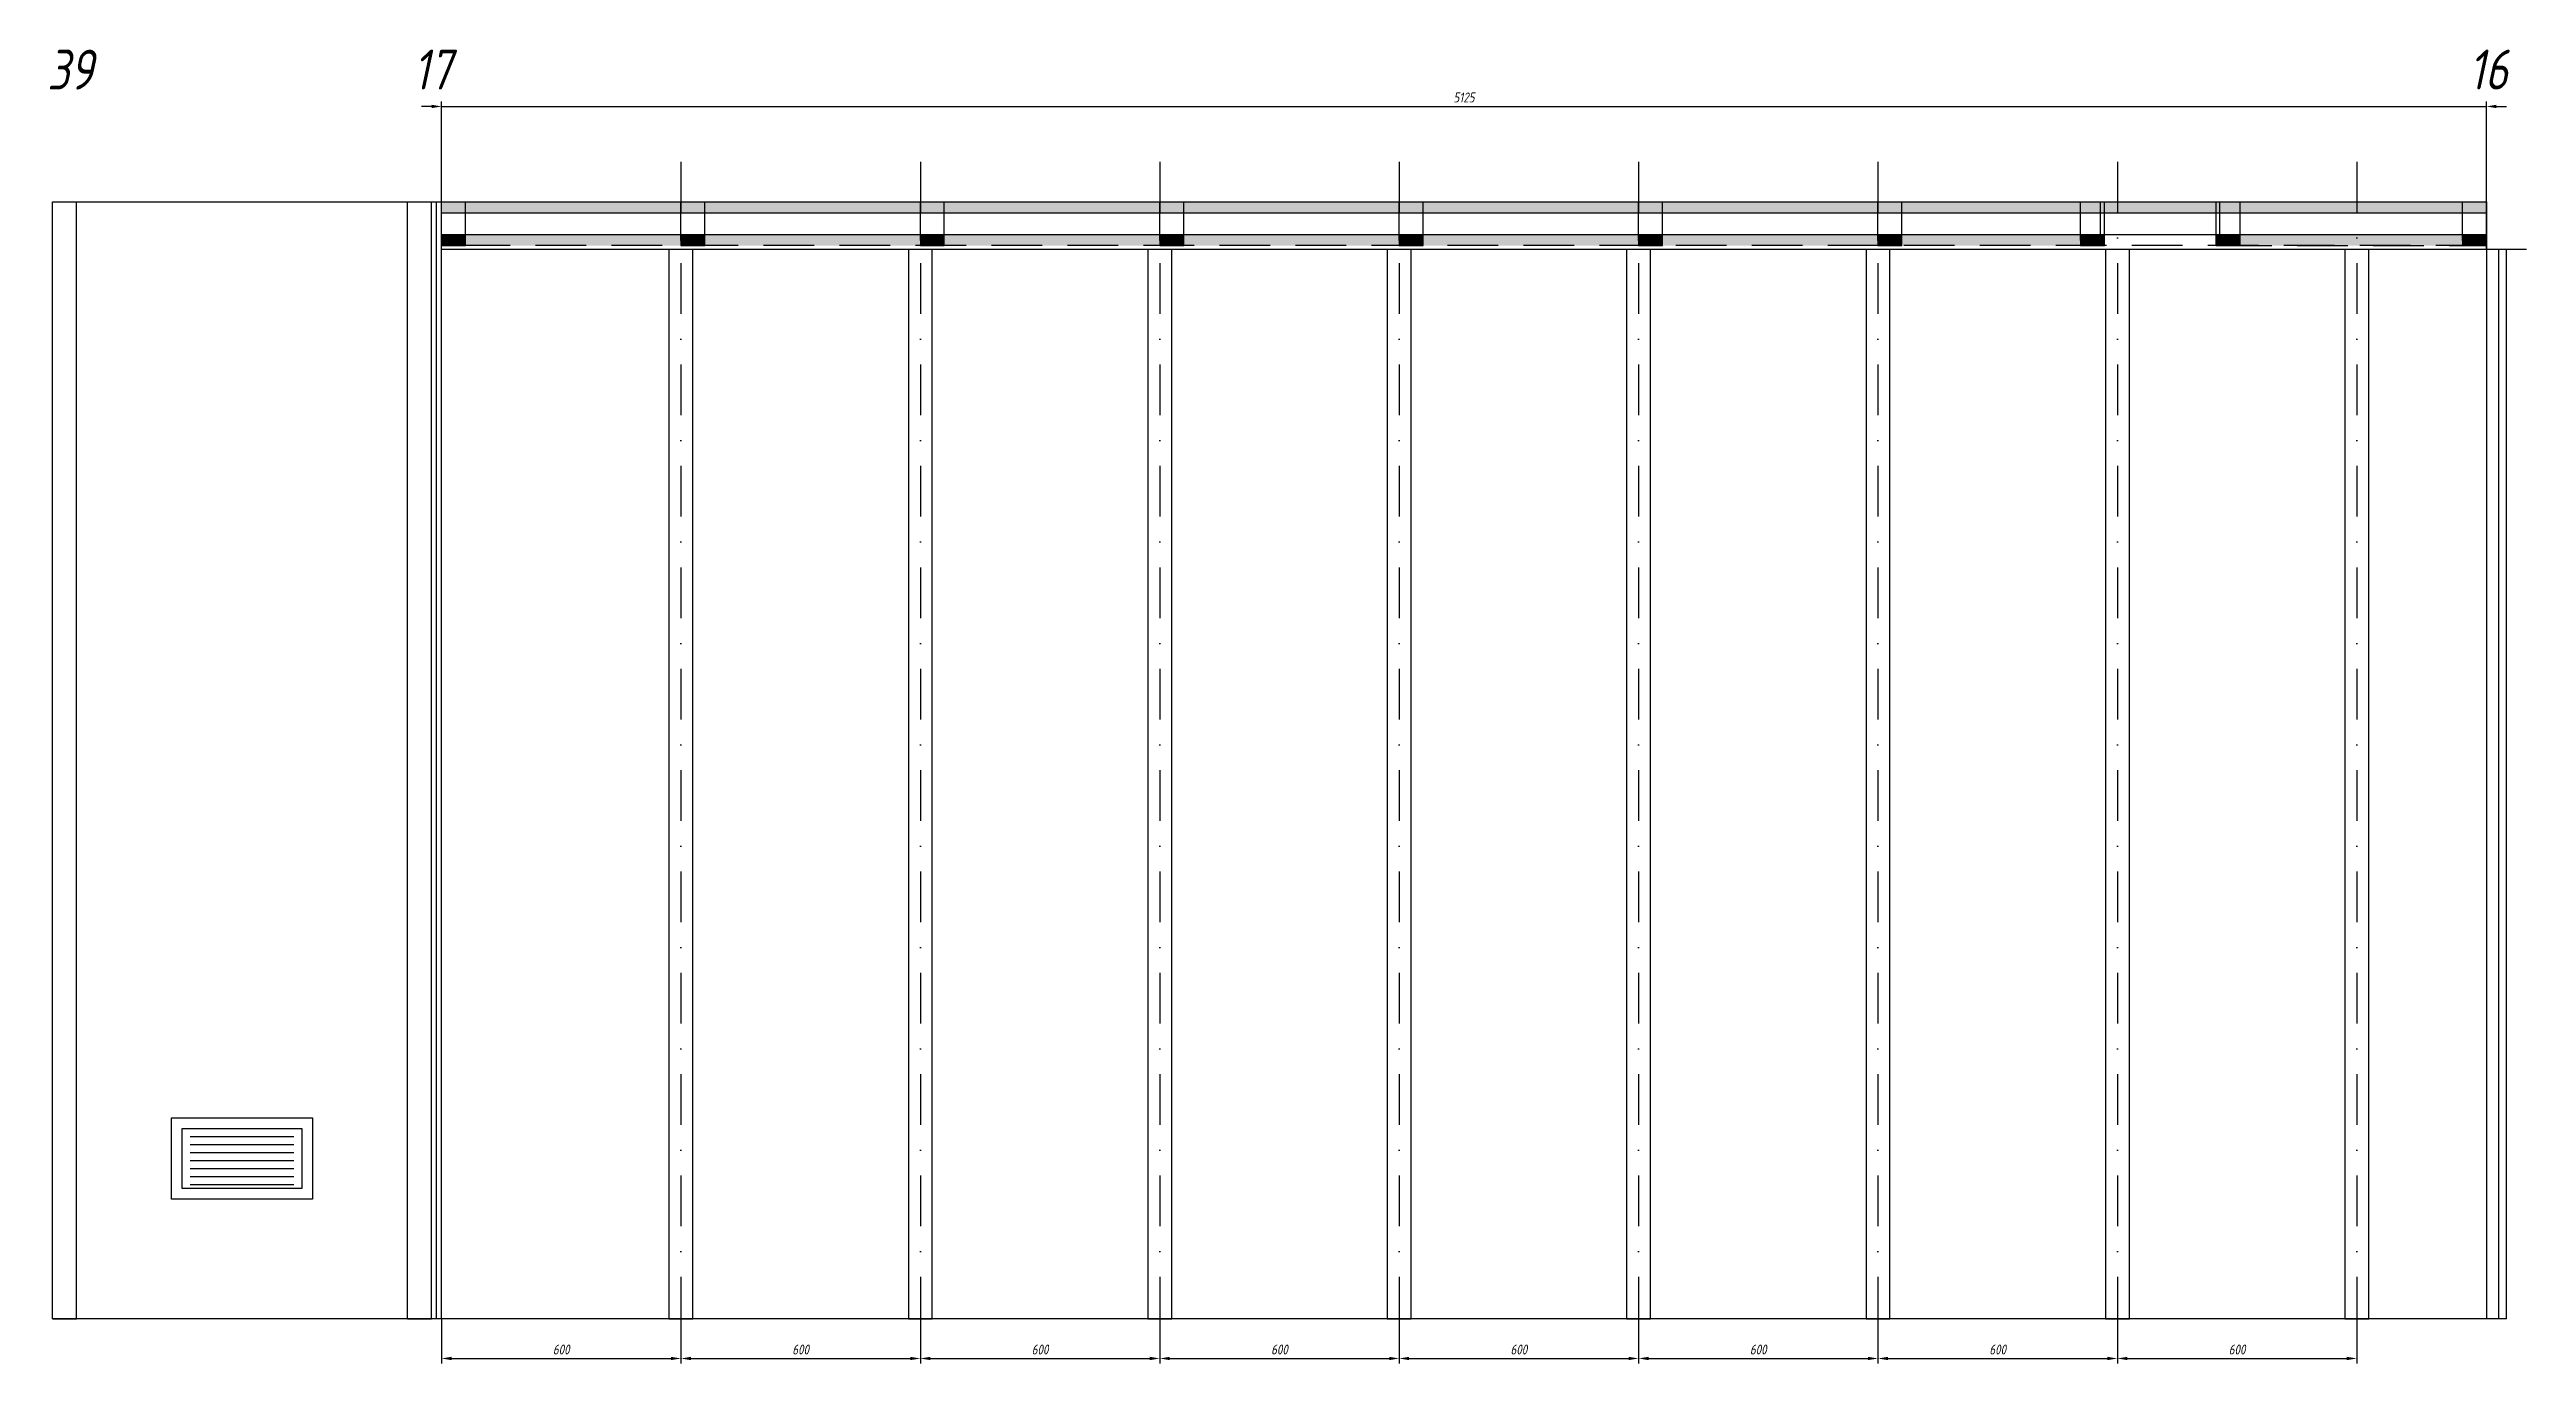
# Model space of a CAD drawing. Header units: millimetres. Extents: x -58926 to 121034, y -30758 to 3695.
# Drawn here: x 77163 to 83371, y -17 to 3277 of the extents above; entities that cross this region are included whole.
import ezdxf
from ezdxf.enums import TextEntityAlignment as Align

# ---------------------------------------------------------------- set-up
doc = ezdxf.new("R2010")
doc.units = ezdxf.units.MM
doc.header["$PDMODE"] = 35
doc.header["$PDSIZE"] = 50
doc.linetypes.add('DASHDOT', pattern=[25.4, 12.7, -6.35, 0, -6.35])
doc.linetypes.add('DASHED', pattern=[19.05, 12.7, -6.35])
for name, color, linetype in [('01 Черновое', 7, 'Continuous'), ('02 ОВиК', 7, 'Continuous'), ('03 Потолок', 7, 'Continuous'), ('10 Перегородки', 7, 'Continuous'), ('101 Крепление', 7, 'Continuous'), ('101 Крепление размеры', 7, 'Continuous')]:
    doc.layers.add(name, color=color, linetype=linetype)
doc.styles.get("Standard").update_dxf_attribs({"font": 'arial.ttf'})
doc.styles.add('ГОСТ-ISOCPEUR', font='isocpeui.ttf', dxfattribs={"width": 0.8})
doc.dimstyles.new('ISO-25', dxfattribs={"dimtxt": 2.5, "dimasz": 2.5, "dimexe": 1.25, "dimexo": 0.625, "dimtad": 1, "dimtxsty": 'Standard', "dimcen": 2.5, "dimadec": 0, "dimazin": 0, "dimtfac": 1, "dimtmove": 0, "dimatfit": 3, "dimfxl": 1, "dimarcsym": 0})

msp = doc.modelspace()

# ---------------------------------------------------------------- texts
at = {"layer": '01 Черновое', "style": 'ГОСТ-ISOCPEUR', "width": 0.8}
for s, p in [('39', (77215.311, 3226.61)), ('17', (78123.471, 3226.61)), ('16', (83275.628, 3226.61))]:
    msp.add_text(s, height=100, dxfattribs=at).set_placement(p, align=Align.MIDDLE)

# ---------------------------------------------------------------- blocks, each defined once
blk = doc.blocks.new('*D251')
at = {"layer": '101 Крепление размеры', "color": 0, "lineweight": -2}
for p, q in [((78145.9, 95.2), (78145.9, -16.8)), ((78745.9, 95.2), (78745.9, -16.8)), ((78170.9, -4.3), (78720.9, -4.3))]:
    blk.add_line(p, q, dxfattribs=at)
at = {"layer": '101 Крепление размеры', "color": 0}
for points in [[(78170.9, -0.1), (78170.9, -8.4), (78145.9, -4.3)], [(78720.9, -8.4), (78720.9, -0.1), (78745.9, -4.3)]]:
    blk.add_solid(points, dxfattribs=at)
at = {"layer": 'Defpoints', "color": 0}
for p in [(78145.9, 95.2), (78745.9, 95.2), (78745.9, -4.3)]:
    blk.add_point(p, dxfattribs=at)
at = {"layer": '101 Крепление размеры', "color": 0, "insert": (78445.9, 18.2), "char_height": 25, "attachment_point": 5, "style": 'ГОСТ-ISOCPEUR'}
blk.add_mtext('600', dxfattribs=at)
blk = doc.blocks.new('*D252')
at = {"layer": '101 Крепление размеры', "color": 0, "lineweight": -2}
for p, q in [((78745.9, 95.2), (78745.9, -16.8)), ((79345.9, 95.2), (79345.9, -16.8)), ((78770.9, -4.3), (79320.9, -4.3))]:
    blk.add_line(p, q, dxfattribs=at)
at = {"layer": '101 Крепление размеры', "color": 0}
for points in [[(78770.9, -0.1), (78770.9, -8.4), (78745.9, -4.3)], [(79320.9, -8.4), (79320.9, -0.1), (79345.9, -4.3)]]:
    blk.add_solid(points, dxfattribs=at)
at = {"layer": 'Defpoints', "color": 0}
for p in [(78745.9, 95.2), (79345.9, 95.2), (79345.9, -4.3)]:
    blk.add_point(p, dxfattribs=at)
at = {"layer": '101 Крепление размеры', "color": 0, "insert": (79045.9, 18.2), "char_height": 25, "attachment_point": 5, "style": 'ГОСТ-ISOCPEUR'}
blk.add_mtext('600', dxfattribs=at)
blk = doc.blocks.new('*D253')
at = {"layer": '101 Крепление размеры', "color": 0, "lineweight": -2}
for p, q in [((79345.9, 95.2), (79345.9, -16.8)), ((79945.9, 95.2), (79945.9, -16.8)), ((79370.9, -4.3), (79920.9, -4.3))]:
    blk.add_line(p, q, dxfattribs=at)
at = {"layer": '101 Крепление размеры', "color": 0}
for points in [[(79370.9, -0.1), (79370.9, -8.4), (79345.9, -4.3)], [(79920.9, -8.4), (79920.9, -0.1), (79945.9, -4.3)]]:
    blk.add_solid(points, dxfattribs=at)
at = {"layer": 'Defpoints', "color": 0}
for p in [(79345.9, 95.2), (79945.9, 95.2), (79945.9, -4.3)]:
    blk.add_point(p, dxfattribs=at)
at = {"layer": '101 Крепление размеры', "color": 0, "insert": (79645.9, 18.2), "char_height": 25, "attachment_point": 5, "style": 'ГОСТ-ISOCPEUR'}
blk.add_mtext('600', dxfattribs=at)
blk = doc.blocks.new('*D254')
at = {"layer": '101 Крепление размеры', "color": 0, "lineweight": -2}
for p, q in [((79945.9, 95.2), (79945.9, -16.8)), ((80545.9, 95.2), (80545.9, -16.8)), ((79970.9, -4.3), (80520.9, -4.3))]:
    blk.add_line(p, q, dxfattribs=at)
at = {"layer": '101 Крепление размеры', "color": 0}
for points in [[(79970.9, -0.1), (79970.9, -8.4), (79945.9, -4.3)], [(80520.9, -8.4), (80520.9, -0.1), (80545.9, -4.3)]]:
    blk.add_solid(points, dxfattribs=at)
at = {"layer": 'Defpoints', "color": 0}
for p in [(79945.9, 95.2), (80545.9, 95.2), (80545.9, -4.3)]:
    blk.add_point(p, dxfattribs=at)
at = {"layer": '101 Крепление размеры', "color": 0, "insert": (80245.9, 18.2), "char_height": 25, "attachment_point": 5, "style": 'ГОСТ-ISOCPEUR'}
blk.add_mtext('600', dxfattribs=at)
blk = doc.blocks.new('*D255')
at = {"layer": '101 Крепление размеры', "color": 0, "lineweight": -2}
for p, q in [((80545.9, 95.2), (80545.9, -16.8)), ((81145.9, 95.2), (81145.9, -16.8)), ((80570.9, -4.3), (81120.9, -4.3))]:
    blk.add_line(p, q, dxfattribs=at)
at = {"layer": '101 Крепление размеры', "color": 0}
for points in [[(80570.9, -0.1), (80570.9, -8.4), (80545.9, -4.3)], [(81120.9, -8.4), (81120.9, -0.1), (81145.9, -4.3)]]:
    blk.add_solid(points, dxfattribs=at)
at = {"layer": 'Defpoints', "color": 0}
for p in [(80545.9, 95.2), (81145.9, 95.2), (81145.9, -4.3)]:
    blk.add_point(p, dxfattribs=at)
at = {"layer": '101 Крепление размеры', "color": 0, "insert": (80845.9, 18.2), "char_height": 25, "attachment_point": 5, "style": 'ГОСТ-ISOCPEUR'}
blk.add_mtext('600', dxfattribs=at)
blk = doc.blocks.new('*D256')
at = {"layer": '101 Крепление размеры', "color": 0, "lineweight": -2}
for p, q in [((81145.9, 95.2), (81145.9, -16.8)), ((81745.9, 95.2), (81745.9, -16.8)), ((81170.9, -4.3), (81720.9, -4.3))]:
    blk.add_line(p, q, dxfattribs=at)
at = {"layer": '101 Крепление размеры', "color": 0}
for points in [[(81170.9, -0.1), (81170.9, -8.4), (81145.9, -4.3)], [(81720.9, -8.4), (81720.9, -0.1), (81745.9, -4.3)]]:
    blk.add_solid(points, dxfattribs=at)
at = {"layer": 'Defpoints', "color": 0}
for p in [(81145.9, 95.2), (81745.9, 95.2), (81745.9, -4.3)]:
    blk.add_point(p, dxfattribs=at)
at = {"layer": '101 Крепление размеры', "color": 0, "insert": (81445.9, 18.2), "char_height": 25, "attachment_point": 5, "style": 'ГОСТ-ISOCPEUR'}
blk.add_mtext('600', dxfattribs=at)
blk = doc.blocks.new('*D257')
at = {"layer": '101 Крепление размеры', "color": 0, "lineweight": -2}
for p, q in [((81745.9, 95.2), (81745.9, -16.8)), ((82345.9, 95.2), (82345.9, -16.8)), ((81770.9, -4.3), (82320.9, -4.3))]:
    blk.add_line(p, q, dxfattribs=at)
at = {"layer": '101 Крепление размеры', "color": 0}
for points in [[(81770.9, -0.1), (81770.9, -8.4), (81745.9, -4.3)], [(82320.9, -8.4), (82320.9, -0.1), (82345.9, -4.3)]]:
    blk.add_solid(points, dxfattribs=at)
at = {"layer": 'Defpoints', "color": 0}
for p in [(81745.9, 95.2), (82345.9, 95.2), (82345.9, -4.3)]:
    blk.add_point(p, dxfattribs=at)
at = {"layer": '101 Крепление размеры', "color": 0, "insert": (82045.9, 18.2), "char_height": 25, "attachment_point": 5, "style": 'ГОСТ-ISOCPEUR'}
blk.add_mtext('600', dxfattribs=at)
blk = doc.blocks.new('*D258')
at = {"layer": '101 Крепление размеры', "color": 0, "lineweight": -2}
for p, q in [((82345.9, 95.2), (82345.9, -16.8)), ((82945.9, 95.2), (82945.9, -16.8)), ((82370.9, -4.3), (82920.9, -4.3))]:
    blk.add_line(p, q, dxfattribs=at)
at = {"layer": '101 Крепление размеры', "color": 0}
for points in [[(82370.9, -0.1), (82370.9, -8.4), (82345.9, -4.3)], [(82920.9, -8.4), (82920.9, -0.1), (82945.9, -4.3)]]:
    blk.add_solid(points, dxfattribs=at)
at = {"layer": 'Defpoints', "color": 0}
for p in [(82345.9, 95.2), (82945.9, 95.2), (82945.9, -4.3)]:
    blk.add_point(p, dxfattribs=at)
at = {"layer": '101 Крепление размеры', "color": 0, "insert": (82645.9, 18.2), "char_height": 25, "attachment_point": 5, "style": 'ГОСТ-ISOCPEUR'}
blk.add_mtext('600', dxfattribs=at)
blk = doc.blocks.new('*D414')
at = {"layer": '01 Черновое', "color": 0, "lineweight": -2}
for p, q in [((78120.9, 3134.1), (78095.9, 3134.1)), ((78145.9, 2895.2), (78145.9, 3146.6)), ((78145.9, 3134.1), (83270.9, 3134.1)), ((83270.9, 2895.2), (83270.9, 3146.6)), ((83295.9, 3134.1), (83320.9, 3134.1))]:
    blk.add_line(p, q, dxfattribs=at)
at = {"layer": '01 Черновое', "color": 0}
for points in [[(78120.9, 3129.9), (78120.9, 3138.3), (78145.9, 3134.1)], [(83295.9, 3138.3), (83295.9, 3129.9), (83270.9, 3134.1)]]:
    blk.add_solid(points, dxfattribs=at)
at = {"layer": 'Defpoints', "color": 0}
for p in [(83270.9, 3134.1), (78145.9, 2895.2), (83270.9, 2895.2)]:
    blk.add_point(p, dxfattribs=at)
at = {"layer": '01 Черновое', "color": 0, "insert": (80708.4, 3156.6), "char_height": 25, "attachment_point": 5, "style": 'ГОСТ-ISOCPEUR'}
blk.add_mtext('5125', dxfattribs=at)

# ---------------------------------------------------------------- dimensions: what is measured, and where the dimension line sits
at = {"layer": '01 Черновое'}
dim = msp.add_linear_dim(base=(83270.867, 3134.111), p1=(78145.867, 2895.176), p2=(83270.867, 2895.176), dimstyle='ISO-25', override={"dimtxt": 25, "dimasz": 25, "dimexe": 12.5, "dimexo": 0, "dimgap": 10, "dimtxsty": 'ГОСТ-ISOCPEUR'}, dxfattribs=at)
dim.commit()
dim.dimension.update_dxf_attribs({"geometry": '*D414', "text_midpoint": (80708.367, 3156.611)})
at = {"layer": '101 Крепление размеры'}
for base, p1, p2, picture, middle in [((78745.867, -4.283), (78145.867, 95.176), (78745.867, 95.176), '*D251', (78445.867, 18.217)), ((79345.867, -4.283), (78745.867, 95.176), (79345.867, 95.176), '*D252', (79045.867, 18.217)), ((79945.867, -4.283), (79345.867, 95.176), (79945.867, 95.176), '*D253', (79645.867, 18.217)), ((80545.867, -4.283), (79945.867, 95.176), (80545.867, 95.176), '*D254', (80245.867, 18.217)), ((81145.867, -4.283), (80545.867, 95.176), (81145.867, 95.176), '*D255', (80845.867, 18.217)), ((81745.867, -4.283), (81145.867, 95.176), (81745.867, 95.176), '*D256', (81445.867, 18.217)), ((82345.867, -4.283), (81745.867, 95.176), (82345.867, 95.176), '*D257', (82045.867, 18.217)), ((82945.867, -4.283), (82345.867, 95.176), (82945.867, 95.176), '*D258', (82645.867, 18.217))]:
    dim = msp.add_linear_dim(base=base, p1=p1, p2=p2, dimstyle='ISO-25', override={"dimtxt": 25, "dimasz": 25, "dimexe": 12.5, "dimexo": 0, "dimgap": 10, "dimlfac": 1, "dimtxsty": 'ГОСТ-ISOCPEUR'}, dxfattribs=at)
    dim.commit()
    dim.dimension.update_dxf_attribs({"geometry": picture, "text_midpoint": middle})

# ---------------------------------------------------------------- hatches: boundary and pattern name
at = {"layer": '03 Потолок', "lineweight": -2}
for points in [[(83270.867, 2867.176), (83270.867, 2895.176), (78145.867, 2895.176), (78145.867, 2867.176)], [(78205.867, 2785.176), (78205.867, 2812.176), (78145.867, 2812.176), (78145.867, 2785.176)], [(78805.867, 2785.176), (78805.867, 2812.176), (78745.867, 2812.176), (78745.867, 2785.176)], [(79405.867, 2785.176), (79405.867, 2812.176), (79345.867, 2812.176), (79345.867, 2785.176)], [(80005.867, 2785.176), (80005.867, 2812.176), (79945.867, 2812.176), (79945.867, 2785.176)], [(80605.867, 2785.176), (80605.867, 2812.176), (80545.867, 2812.176), (80545.867, 2785.176)], [(81205.867, 2785.176), (81205.867, 2812.176), (81145.867, 2812.176), (81145.867, 2785.176)], [(81805.867, 2785.176), (81805.867, 2812.176), (81745.867, 2812.176), (81745.867, 2785.176)], [(82313.367, 2785.176), (82313.367, 2812.176), (82253.367, 2812.176), (82253.367, 2785.176)], [(82653.367, 2785.176), (82653.367, 2812.176), (82593.367, 2812.176), (82593.367, 2785.176)], [(83210.867, 2785.176), (83210.867, 2812.176), (82653.367, 2812.176), (82653.367, 2785.176)], [(83270.867, 2785.176), (83270.867, 2812.176), (83210.867, 2812.176), (83210.867, 2785.176)]]:
    msp.add_hatch(color=256, dxfattribs=at).paths.add_polyline_path(points)
h = msp.add_hatch(color=256, dxfattribs=at)
h.paths.add_polyline_path([(82253.367, 2785.176), (82253.367, 2812.176), (81805.867, 2812.176), (81805.867, 2785.176)])
h.paths.add_polyline_path([(81745.867, 2785.176), (81745.867, 2812.176), (81205.867, 2812.176), (81205.867, 2785.176)])
h.paths.add_polyline_path([(81145.867, 2785.176), (81145.867, 2812.176), (80605.867, 2812.176), (80605.867, 2797.676), (80605.867, 2785.176)])
h.paths.add_polyline_path([(80545.867, 2785.176), (80545.867, 2812.176), (80005.867, 2812.176), (80005.867, 2785.176)])
h.paths.add_polyline_path([(79945.867, 2785.176), (79945.867, 2812.176), (79405.867, 2812.176), (79405.867, 2785.176)])
h.paths.add_polyline_path([(79345.867, 2785.176), (79345.867, 2812.176), (78805.867, 2812.176), (78805.867, 2797.676), (78805.867, 2785.176)])
h.paths.add_polyline_path([(78745.867, 2785.176), (78745.867, 2812.176), (78205.867, 2812.176), (78205.867, 2797.676), (78205.867, 2785.176)])

# ---------------------------------------------------------------- linework, layer by layer
at = {"layer": '01 Черновое'}
msp.add_lwpolyline([(77170.867, 95.176), (77170.867, 2895.176), (83270.867, 2895.176), (83270.867, 95.176)], close=True, dxfattribs=at)
at = {"layer": '02 ОВиК'}
for p, q in [((77515.867, 552.176), (77775.867, 552.176)), ((77515.867, 552.176), (77775.867, 552.176)), ((77515.867, 532.176), (77775.867, 532.176)), ((77515.867, 532.176), (77775.867, 532.176)), ((77515.867, 512.176), (77775.867, 512.176)), ((77515.867, 512.176), (77775.867, 512.176)), ((77515.867, 492.176), (77775.867, 492.176)), ((77515.867, 492.176), (77775.867, 492.176)), ((77515.867, 472.176), (77775.867, 472.176)), ((77515.867, 472.176), (77775.867, 472.176)), ((77515.867, 452.176), (77775.867, 452.176)), ((77515.867, 452.176), (77775.867, 452.176)), ((77515.867, 432.176), (77775.867, 432.176)), ((77515.867, 432.176), (77775.867, 432.176))]:
    msp.add_line(p, q, dxfattribs=at)
msp.add_lwpolyline([(77468.867, 395.176), (77468.867, 599.176), (77822.867, 599.176), (77822.867, 395.176)], close=True, dxfattribs=at)
msp.add_lwpolyline([(77468.867, 395.176), (77468.867, 599.176), (77822.867, 599.176), (77822.867, 395.176)], close=True, dxfattribs=at)
at = {"layer": '02 ОВиК', "flags": 128}
msp.add_lwpolyline([(77495.867, 422.176), (77495.867, 572.176), (77795.867, 572.176), (77795.867, 422.176)], close=True, dxfattribs=at)
msp.add_lwpolyline([(77495.867, 422.176), (77495.867, 572.176), (77795.867, 572.176), (77795.867, 422.176)], close=True, dxfattribs=at)
at = {"layer": '03 Потолок', "ltscale": 10}
for p, q in [((78145.867, 2895.176), (83270.867, 2895.176)), ((78145.867, 2867.176), (83270.867, 2867.176)), ((83270.867, 2775.676), (78145.867, 2775.676)), ((83371.101, 2775.676), (78145.867, 2775.676))]:
    msp.add_line(p, q, dxfattribs=at)
at = {"layer": '03 Потолок', "lineweight": -2}
for p, q in [((78145.867, 2785.176), (78145.867, 2895.176)), ((78205.867, 2785.176), (78205.867, 2895.176)), ((78745.867, 2797.676), (78745.867, 2895.176)), ((78805.867, 2797.676), (78805.867, 2895.176)), ((79345.867, 2797.676), (79345.867, 2895.176)), ((79405.867, 2797.676), (79405.867, 2895.176)), ((79945.867, 2797.676), (79945.867, 2895.176)), ((80005.867, 2797.676), (80005.867, 2895.176)), ((80545.867, 2797.676), (80545.867, 2895.176)), ((80605.867, 2797.676), (80605.867, 2895.176)), ((81145.867, 2797.676), (81145.867, 2895.176)), ((81205.867, 2797.676), (81205.867, 2895.176)), ((81745.867, 2797.676), (81745.867, 2895.176)), ((81805.867, 2797.676), (81805.867, 2895.176)), ((82253.367, 2797.676), (82253.367, 2895.176)), ((82303.867, 2785.176), (82303.867, 2895.176)), ((82313.367, 2797.676), (82313.367, 2895.176)), ((82593.367, 2785.176), (82593.367, 2895.176)), ((82602.867, 2785.176), (82602.867, 2895.176)), ((82653.367, 2797.676), (82653.367, 2895.176)), ((83210.867, 2797.676), (83210.867, 2895.176)), ((83270.867, 2775.676), (83270.867, 2895.176)), ((82313.367, 2812.176), (78145.867, 2812.176)), ((83270.867, 2812.176), (82313.367, 2812.176))]:
    msp.add_line(p, q, dxfattribs=at)
at = {"layer": '03 Потолок', "linetype": 'DASHED', "ltscale": 10}
for p, q in [((83270.867, 2785.176), (78145.867, 2785.176)), ((82605.867, 2785.176), (83270.867, 2785.176))]:
    msp.add_line(p, q, dxfattribs=at)
at = {"layer": '03 Потолок', "lineweight": -2}
for points in [[(78205.867, 2785.176), (78205.867, 2812.176), (78145.867, 2812.176), (78145.867, 2785.176)], [(78805.867, 2785.176), (78805.867, 2812.176), (78745.867, 2812.176), (78745.867, 2785.176)], [(79405.867, 2785.176), (79405.867, 2812.176), (79345.867, 2812.176), (79345.867, 2785.176)], [(80005.867, 2785.176), (80005.867, 2812.176), (79945.867, 2812.176), (79945.867, 2785.176)], [(80605.867, 2785.176), (80605.867, 2812.176), (80545.867, 2812.176), (80545.867, 2785.176)], [(81205.867, 2785.176), (81205.867, 2812.176), (81145.867, 2812.176), (81145.867, 2785.176)], [(81805.867, 2785.176), (81805.867, 2812.176), (81745.867, 2812.176), (81745.867, 2785.176)], [(82313.367, 2785.176), (82313.367, 2812.176), (82253.367, 2812.176), (82253.367, 2785.176)], [(82653.367, 2785.176), (82653.367, 2812.176), (82593.367, 2812.176), (82593.367, 2785.176)], [(83270.867, 2785.176), (83270.867, 2812.176), (83210.867, 2812.176), (83210.867, 2785.176)]]:
    msp.add_lwpolyline(points, close=True, dxfattribs=at)
at = {"layer": '10 Перегородки'}
for p, q in [((77170.867, 95.176), (77170.867, 2895.176)), ((77170.867, 2895.176), (77230.867, 2895.176)), ((77230.867, 95.176), (77230.867, 2895.176)), ((78060.867, 95.176), (78060.867, 2895.176)), ((78060.867, 2895.176), (78120.867, 2895.176)), ((78120.867, 95.176), (78120.867, 2895.176)), ((78133.367, 95.176), (78133.367, 2895.176)), ((78145.867, 95.176), (78145.867, 2895.176)), ((77170.867, 95.176), (77230.867, 95.176)), ((78060.867, 95.176), (78120.867, 95.176))]:
    msp.add_line(p, q, dxfattribs=at)
at = {"layer": '10 Перегородки', "linetype": 'Continuous', "ltscale": 10}
for p, q in [((83300.867, 2775.676), (83300.867, 95.176)), ((83320.867, 95.176), (83320.867, 2775.676)), ((83320.867, 95.176), (83270.867, 95.176))]:
    msp.add_line(p, q, dxfattribs=at)
at = {"layer": '101 Крепление', "linetype": 'DASHDOT', "ltscale": 10}
for p, q in [((78745.867, 2995.176), (78745.867, -4.283)), ((79345.867, 2995.176), (79345.867, -4.283)), ((79945.867, 2995.176), (79945.867, -4.283)), ((80545.867, 2995.176), (80545.867, -4.283)), ((81145.867, 2995.176), (81145.867, -4.283)), ((81745.867, 2995.176), (81745.867, -4.283)), ((82345.867, 2995.176), (82345.867, -4.283)), ((82945.867, 2995.176), (82945.867, -4.283))]:
    msp.add_line(p, q, dxfattribs=at)
at = {"layer": '101 Крепление', "color": 5}
for points in [[(78715.867, 2775.676), (78715.867, 95.176), (78775.867, 95.176), (78775.867, 2775.676)], [(79315.867, 2775.676), (79315.867, 95.176), (79375.867, 95.176), (79375.867, 2775.676)], [(79915.867, 2775.676), (79915.867, 95.176), (79975.867, 95.176), (79975.867, 2775.676)], [(80515.867, 2775.676), (80515.867, 95.176), (80575.867, 95.176), (80575.867, 2775.676)], [(81115.867, 2775.676), (81115.867, 95.176), (81175.867, 95.176), (81175.867, 2775.676)], [(81715.867, 2775.676), (81715.867, 95.176), (81775.867, 95.176), (81775.867, 2775.676)], [(82315.867, 2775.676), (82315.867, 95.176), (82375.867, 95.176), (82375.867, 2775.676)], [(82915.867, 2775.676), (82915.867, 95.176), (82975.867, 95.176), (82975.867, 2775.676)]]:
    msp.add_lwpolyline(points, close=True, dxfattribs=at)

msp.set_redraw_order([(e.dxf.handle, doc.entitydb.next_handle()) for e in msp.query("TEXT MTEXT ATTDEF DIMENSION ARC_DIMENSION")])  # texts and dimensions are drawn at this point

doc.saveas('drawing.dxf')
